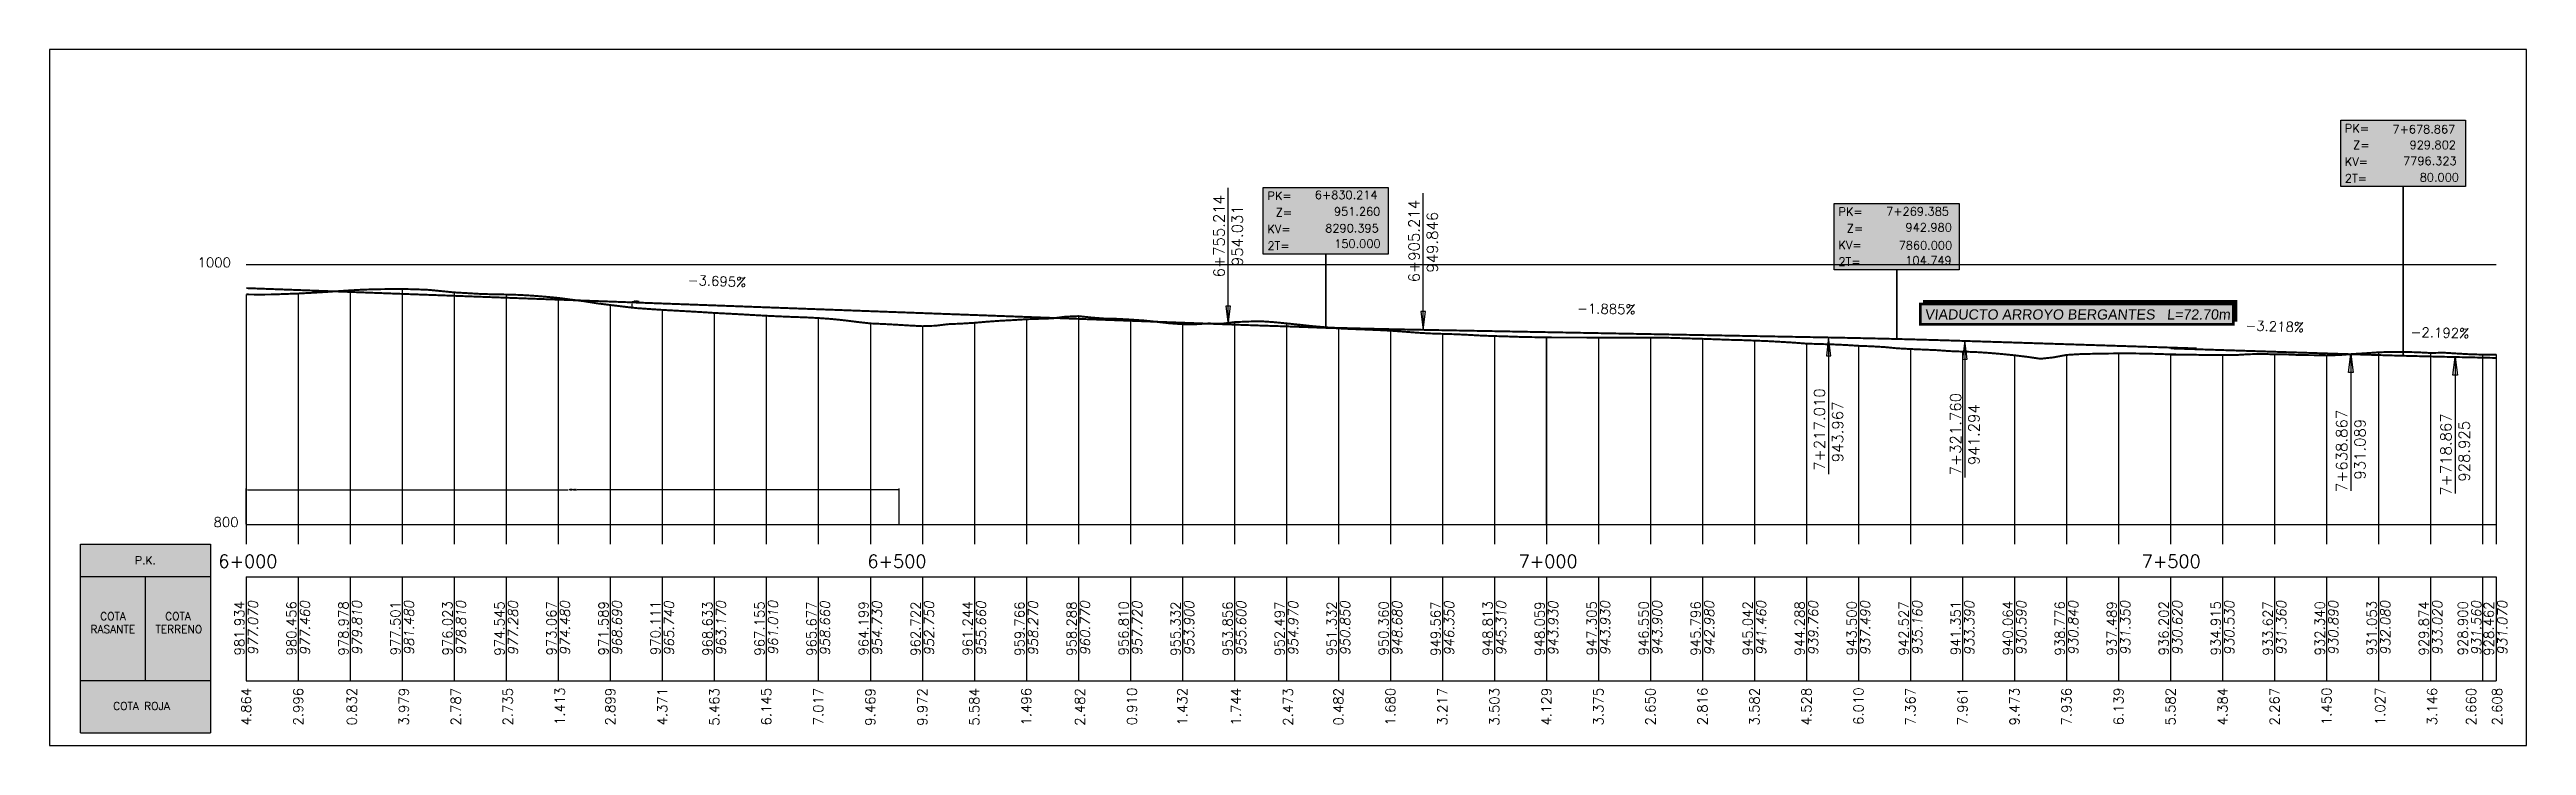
# Model space of a CAD drawing. Header units: metres. Extents: x 750563 to 756046, y 4495933 to 4497284.
# Drawn here: x 755665 to 756046, y 4496207.5 to 4496314.5 of the extents above; entities that cross this region are included whole.
import ezdxf
from ezdxf.enums import TextEntityAlignment as Align

# ---------------------------------------------------------------- set-up
doc = ezdxf.new("R2010")
doc.units = ezdxf.units.M
doc.layers.add('00_HOJAS', color=250, linetype='Continuous', plot=False)
for name, color, linetype in [('CARTELES', 160, 'Continuous'), ('L40', 5, 'Continuous'), ('L60', 252, 'Continuous'), ('M999L61', 36, 'Continuous'), ('M999L62', 160, 'Continuous'), ('R0', 7, 'Continuous'), ('R4', 7, 'Continuous'), ('S1060', 7, 'Continuous'), ('S558', 36, 'Continuous'), ('S559', 160, 'Continuous'), ('S561', 90, 'Continuous'), ('S562', 10, 'Continuous'), ('S563', 7, 'Continuous'), ('S901', 7, 'Continuous'), ('S904', 7, 'Continuous'), ('VISTO2', 3, 'Continuous')]:
    doc.layers.add(name, color=color, linetype=linetype)
doc.layers.add('SOMBREADOS', color=7, linetype='Continuous', true_color=0xf2ecd9)
doc.styles.add('ARIAL', font='arial.ttf', dxfattribs={"oblique": 5.0006})
doc.styles.get("Standard").update_dxf_attribs({"font": 'simplex.shx'})
doc.dimstyles.get("Standard").update_dxf_attribs({"dimtxt": 0.18, "dimasz": 0.18, "dimexe": 0.18, "dimexo": 0.0625, "dimgap": 0.09, "dimtad": 0, "dimtih": 1, "dimtoh": 1, "dimdec": 4, "dimzin": 0, "dimdsep": 46, "dimtxsty": 'Standard', "dimcen": 0.09, "dimadec": 0, "dimazin": 0, "dimtfac": 1, "dimtdec": 4, "dimtofl": 0, "dimtmove": 0, "dimatfit": 3, "dimfxl": 1, "dimtolj": 1, "dimtzin": 0, "dimarcsym": 0})

msp = doc.modelspace()

# ---------------------------------------------------------------- texts
at = {"color": 3, "insert": (755953.44276, 4496274.57474), "char_height": 1.5625, "width": 49.1705673, "attachment_point": 1, "style": 'ARIAL'}
msp.add_mtext('VIADUCTO ARROYO BERGANTES   L=72.70m', dxfattribs=at)
at = {"layer": 'R0', "color": 7}
for s, p in [('7+678.867', (756025.37847, 4496301.64309)), ('929.802', (756028.01249, 4496299.23041)), ('7796.323', (756027.01946, 4496296.77712)), ('80.000', (756029.57185, 4496294.2424)), ('6+830.214', (755859.62018, 4496291.54314)), ('8290.395', (755861.22086, 4496286.41312)), ('951.260', (755862.5631, 4496288.9946)), ('7+269.385', (755947.50486, 4496289.00334)), ('942.980', (755950.47391, 4496286.54124)), ('150.000', (755862.60094, 4496284.02953)), ('7860.000', (755949.42308, 4496283.78802)), ('104.749', (755950.44956, 4496281.45044))]:
    msp.add_text(s, height=1.28, dxfattribs=at).set_placement(p)
for s, height, rotation, p in [('6+755.214', 1.68, 90, (755845.72909, 4496279.48317)), ('954.031', 1.68, 90, (755848.52909, 4496281.21917)), ('6+905.214', 1.68, 90, (755875.72909, 4496278.73026)), ('949.846', 1.68, 90, (755878.52909, 4496280.21426)), ('-3.695%', 1.5, 357.8840225, (755763.12644, 4496278.3327)), ('-1.885%', 1.5, 358.9198536, (755899.93873, 4496273.97651)), ('-3.218%', 1.5, 358.1567864, (756002.74671, 4496271.35936)), ('-2.192%', 1.5, 358.7442776, (756028.16153, 4496270.33369)), ('7+217.010', 1.68, 90, (755938.08822, 4496249.75048)), ('7+321.760', 1.68, 90, (755959.03793, 4496249.03381)), ('943.967', 1.68, 90, (755940.88822, 4496251.03848)), ('941.294', 1.68, 90, (755961.83793, 4496250.61581)), ('7+638.867', 1.68, 90, (756018.42491, 4496246.45191)), ('931.089', 1.68, 90, (756021.22491, 4496248.37791)), ('7+718.867', 1.68, 90, (756034.45956, 4496245.90618)), ('928.925', 1.68, 90, (756037.25956, 4496248.06018))]:
    msp.add_text(s, height=height, rotation=rotation, dxfattribs=at).set_placement(p)
at = {"layer": 'R0', "color": 16}
for s, p in [('1000', (755687.75863, 4496281.03785)), ('800', (755690.21742, 4496241.09391))]:
    msp.add_text(s, height=1.5, dxfattribs=at).set_placement(p)
at = {"layer": 'R0', "color": 1}
for s, p in [('6+000', (755690.96284, 4496234.82802)), ('6+500', (755790.80034, 4496234.82802)), ('7+000', (755890.96284, 4496234.82802)), ('7+500', (755986.8001, 4496234.82802))]:
    msp.add_text(s, height=2, dxfattribs=at).set_placement(p)
at = {"layer": 'R4', "color": 3}
for s, p in [('PK=', (756018.05956, 4496301.76721)), ('PK=', (756018.05956, 4496301.76721)), ('Z=', (756019.33956, 4496299.20721)), ('Z=', (756019.33956, 4496299.20721)), ('2T=', (756018.05956, 4496294.08721)), ('2T=', (756018.05956, 4496294.08721)), ('KV=', (756018.05956, 4496296.64721)), ('KV=', (756018.05956, 4496296.64721)), ('PK=', (755852.32909, 4496291.39731)), ('PK=', (755852.32909, 4496291.39731)), ('KV=', (755852.32909, 4496286.27731)), ('KV=', (755852.32909, 4496286.27731)), ('Z=', (755853.60909, 4496288.83731)), ('Z=', (755853.60909, 4496288.83731)), ('PK=', (755940.16308, 4496288.94901)), ('PK=', (755940.16308, 4496288.94901)), ('Z=', (755941.44308, 4496286.38901)), ('Z=', (755941.44308, 4496286.38901)), ('2T=', (755852.32909, 4496283.71731)), ('2T=', (755852.32909, 4496283.71731)), ('KV=', (755940.16308, 4496283.82901)), ('KV=', (755940.16308, 4496283.82901)), ('2T=', (755940.16308, 4496281.26901)), ('2T=', (755940.16308, 4496281.26901))]:
    msp.add_text(s, height=1.28, dxfattribs=at).set_placement(p)
at = {"layer": 'S558', "oblique": 10}
for s, p in [('977.070', (755696.28456, 4496225.55702)), ('977.460', (755704.28456, 4496225.53702)), ('979.810', (755712.28456, 4496225.56902)), ('981.480', (755720.28456, 4496225.56902)), ('978.810', (755728.28456, 4496225.56902)), ('977.280', (755736.28456, 4496225.53702)), ('974.480', (755744.28456, 4496225.53702)), ('968.690', (755752.28456, 4496225.53702)), ('965.740', (755760.28456, 4496225.50102)), ('963.170', (755768.28456, 4496225.53702)), ('961.010', (755776.28456, 4496225.58902)), ('958.660', (755784.28456, 4496225.50102)), ('954.730', (755792.28456, 4496225.50102)), ('952.750', (755800.28456, 4496225.49702)), ('955.660', (755808.28456, 4496225.49702)), ('958.270', (755816.28456, 4496225.50102)), ('960.770', (755824.28456, 4496225.52502)), ('957.720', (755832.28456, 4496225.50102)), ('953.900', (755840.28456, 4496225.52102)), ('955.600', (755848.28456, 4496225.51702)), ('954.970', (755856.28456, 4496225.50102)), ('950.850', (755864.28456, 4496225.51702)), ('948.680', (755872.28456, 4496225.50502)), ('946.350', (755880.28456, 4496225.50102)), ('945.310', (755888.28456, 4496225.53302)), ('943.930', (755896.28456, 4496225.50502)), ('943.930', (755904.28456, 4496225.54102)), ('943.900', (755912.28456, 4496225.56102)), ('942.980', (755920.28456, 4496225.54102)), ('941.460', (755928.28456, 4496225.57302)), ('939.760', (755936.28456, 4496225.54102)), ('937.490', (755944.28456, 4496225.54102)), ('935.160', (755952.28456, 4496225.56902)), ('933.390', (755960.28456, 4496225.54102)), ('930.590', (755968.28456, 4496225.55702)), ('930.840', (755976.28456, 4496225.56102)), ('931.350', (755984.28456, 4496225.56902)), ('930.620', (755992.28456, 4496225.56102)), ('930.530', (756000.28456, 4496225.55702)), ('931.360', (756008.28456, 4496225.57302)), ('930.890', (756016.28456, 4496225.56102)), ('932.080', (756024.28456, 4496225.56102)), ('933.020', (756032.28456, 4496225.56102)), ('931.560', (756038.28456, 4496225.54902)), ('931.070', (756042.28456, 4496225.57302))]:
    msp.add_text(s, height=1.5, rotation=90, dxfattribs=at).set_placement(p, align=Align.MIDDLE)
at = {"layer": 'S559'}
for s, p in [('981.934', (755694.2025, 4496225.51702)), ('980.456', (755702.2025, 4496225.50102)), ('978.978', (755710.2025, 4496225.48502)), ('977.501', (755718.2025, 4496225.53302)), ('976.023', (755726.2025, 4496225.50502)), ('974.545', (755734.2025, 4496225.47702)), ('973.067', (755742.2025, 4496225.50502)), ('971.589', (755750.2025, 4496225.51302)), ('970.111', (755758.2025, 4496225.56902)), ('968.633', (755766.2025, 4496225.45302)), ('967.155', (755774.2025, 4496225.47702)), ('965.677', (755782.2025, 4496225.44902)), ('964.199', (755790.2025, 4496225.48502)), ('962.722', (755798.2025, 4496225.45302)), ('961.244', (755806.2025, 4496225.48502)), ('959.766', (755814.2025, 4496225.44902)), ('958.288', (755822.2025, 4496225.44902)), ('956.810', (755830.2025, 4496225.50102)), ('955.332', (755838.2025, 4496225.44502)), ('953.856', (755846.2025, 4496225.44502)), ('952.497', (755854.2025, 4496225.44902)), ('951.332', (755862.2025, 4496225.48102)), ('950.360', (755870.2025, 4496225.48902)), ('949.567', (755878.2025, 4496225.44902)), ('948.813', (755886.2025, 4496225.48502)), ('948.059', (755894.2025, 4496225.46902)), ('947.305', (755902.2025, 4496225.50502)), ('946.550', (755910.2025, 4496225.50102)), ('945.796', (755918.2025, 4496225.48502)), ('945.042', (755926.2025, 4496225.50502)), ('944.288', (755934.2025, 4496225.48902)), ('943.500', (755942.2025, 4496225.52502)), ('942.527', (755950.2025, 4496225.48502)), ('941.351', (755958.2025, 4496225.54902)), ('940.064', (755966.2025, 4496225.52902)), ('938.776', (755974.2025, 4496225.48902)), ('937.489', (755982.2025, 4496225.48902)), ('936.202', (755990.2025, 4496225.50902)), ('934.915', (755998.2025, 4496225.51702)), ('933.627', (756006.2025, 4496225.48902)), ('932.340', (756014.2025, 4496225.50902)), ('931.053', (756022.2025, 4496225.53702)), ('929.874', (756030.2025, 4496225.48902)), ('928.900', (756036.2025, 4496225.50902)), ('928.462', (756040.2025, 4496225.46902))]:
    msp.add_text(s, height=1.5, rotation=90, dxfattribs=at).set_placement(p, align=Align.MIDDLE)
at = {"layer": 'S561'}
for s, p in [('4.864', (755695.24612, 4496213.45302)), ('2.996', (755703.24612, 4496213.45302)), ('2.899', (755751.24612, 4496213.45302)), ('4.371', (755759.24612, 4496213.45302)), ('5.463', (755767.24612, 4496213.41702)), ('6.145', (755775.24612, 4496213.44902)), ('7.017', (755783.24612, 4496213.47302)), ('9.469', (755791.24612, 4496213.42102)), ('9.972', (755799.24612, 4496213.42102)), ('5.584', (755807.24612, 4496213.41302)), ('1.496', (755815.24612, 4496213.45302)), ('1.432', (755839.24612, 4496213.45302)), ('0.482', (755863.24612, 4496213.44102)), ('1.680', (755871.24612, 4496213.47302)), ('3.217', (755879.24612, 4496213.45302)), ('3.503', (755887.24612, 4496213.43702)), ('4.129', (755895.24612, 4496213.45302)), ('3.375', (755903.24612, 4496213.45302)), ('2.650', (755911.24612, 4496213.47302)), ('2.816', (755919.24612, 4496213.48902)), ('3.582', (755927.24612, 4496213.45302)), ('4.528', (755935.24612, 4496213.45302)), ('6.010', (755943.24612, 4496213.52902)), ('7.367', (755951.24612, 4496213.45702)), ('7.961', (755959.24612, 4496213.48902)), ('9.473', (755967.24612, 4496213.45702)), ('7.936', (755975.24612, 4496213.45702)), ('6.139', (755983.24612, 4496213.48902)), ('5.582', (755991.24612, 4496213.44902)), ('4.384', (755999.24612, 4496213.45702)), ('2.267', (756007.24612, 4496213.45702)), ('1.450', (756015.24612, 4496213.50502))]:
    msp.add_text(s, height=1.5, rotation=90, dxfattribs=at).set_placement(p, align=Align.MIDDLE)
at = {"layer": 'S562'}
for s, p in [('0.832', (755711.48612, 4496213.46902)), ('3.979', (755719.48612, 4496213.44902)), ('2.787', (755727.48612, 4496213.44902)), ('2.735', (755735.48612, 4496213.44502)), ('1.413', (755743.48612, 4496213.51302)), ('2.482', (755823.48612, 4496213.41702)), ('0.910', (755831.48612, 4496213.48902)), ('1.744', (755847.48612, 4496213.44902)), ('2.473', (755855.48612, 4496213.41702)), ('1.027', (756023.48612, 4496213.50502)), ('3.146', (756031.48612, 4496213.48502)), ('2.660', (756037.48612, 4496213.45302)), ('2.608', (756041.48612, 4496213.45302))]:
    msp.add_text(s, height=1.5, rotation=90, dxfattribs=at).set_placement(p, align=Align.MIDDLE)

# ---------------------------------------------------------------- blocks, each defined once
blk = doc.blocks.new('GUITARRA')
at = {"layer": 'S563', "true_color": 0xf2ecd9}
blk.add_hatch(color=254, dxfattribs=at).paths.add_polyline_path([(0, 29), (-20, 29), (-20, 0), (0, 0)])
at = {"layer": 'S904', "color": 250, "flags": 128}
blk.add_lwpolyline([(-20, 8), (-20, 24)], dxfattribs=at)
at = {"layer": 'VISTO2'}
for points in [[(-20, 0), (-20, 29), (0, 29), (0, 0)], [(-20, 0), (0, 0)]]:
    blk.add_lwpolyline(points, dxfattribs=at)
for points in [[(0, 24, 0), (-20, 24, 0)], [(-10, 8, 0), (-10, 24, 0)], [(0, 8, 0), (-20, 8, 0)]]:
    blk.add_polyline3d(points, dxfattribs=at)
for s, p in [('RASANTE', (-18.45, 15.32)), ('COTA', (-16.97, 17.32)), ('TERRENO', (-8.44, 15.32)), ('COTA', (-6.97, 17.32)), ('COTA ROJA', (-14.95, 3.5))]:
    blk.add_text(s, height=1.2, dxfattribs=at).set_placement(p)
at = {"layer": 'VISTO2', "insert": (-10, 26.5), "char_height": 1.2, "width": 20, "attachment_point": 5}
blk.add_mtext('P.K.', dxfattribs=at)
blk = doc.blocks.new('*D60')
at = {"color": 0, "lineweight": -2, "transparency": 16777216}
for p, q in [((755695.25, 4496241.52), (755695.25, 4496247.01)), ((755695.43, 4496246.83), (755744.78, 4496246.83)), ((755795.52, 4496246.83), (755746.16, 4496246.83)), ((755795.7, 4496241.52), (755795.7, 4496247.01))]:
    blk.add_line(p, q, dxfattribs=at)
at = {"color": 0, "transparency": 16777216}
for points in [[(755695.43, 4496246.86), (755695.43, 4496246.8), (755695.25, 4496246.83)], [(755795.52, 4496246.86), (755795.52, 4496246.8), (755795.7, 4496246.83)]]:
    blk.add_solid(points, dxfattribs=at)
at = {"layer": 'Defpoints', "color": 0, "transparency": 16777216}
for p in [(755795.7, 4496246.83), (755695.25, 4496241.45), (755795.7, 4496241.45)]:
    blk.add_point(p, dxfattribs=at)
at = {"color": 0, "transparency": 16777216, "insert": (755745.47, 4496246.83), "char_height": 0.18, "attachment_point": 5}
blk.add_mtext('\\A1;100.4508', dxfattribs=at)
blk = doc.blocks.new('*D61')
at = {"color": 0, "lineweight": -2, "transparency": 16777216}
for p, q in [((755755.19, 4496275.62), (755754.44, 4496275.62)), ((755755.18, 4496274.77), (755754.44, 4496274.77)), ((755754.62, 4496275.62), (755754.62, 4496275.8)), ((755754.62, 4496275.8), (755754.8, 4496275.8)), ((755754.62, 4496274.95), (755754.62, 4496275.44))]:
    blk.add_line(p, q, dxfattribs=at)
at = {"color": 0, "transparency": 16777216}
for points in [[(755754.59, 4496275.44), (755754.65, 4496275.44), (755754.62, 4496275.62)], [(755754.59, 4496274.95), (755754.65, 4496274.95), (755754.62, 4496274.77)]]:
    blk.add_solid(points, dxfattribs=at)
at = {"layer": 'Defpoints', "color": 0, "transparency": 16777216}
for p in [(755754.62, 4496275.62), (755755.25, 4496274.77), (755755.26, 4496275.62)]:
    blk.add_point(p, dxfattribs=at)
at = {"color": 0, "transparency": 16777216, "insert": (755755.3, 4496275.8), "char_height": 0.18, "attachment_point": 5}
blk.add_mtext('\\A1;0.8541', dxfattribs=at)

# ---------------------------------------------------------------- dimensions: what is measured, and where the dimension line sits
dim = msp.add_linear_dim(base=(755754.61826, 4496275.62251), p1=(755755.24612, 4496274.76845), p2=(755755.25725, 4496275.62251), angle=90, dimstyle='Standard')
dim.commit()
dim.dimension.update_dxf_attribs({"geometry": '*D61', "text_midpoint": (755755.2954, 4496275.80251)})
dim = msp.add_linear_dim(base=(755795.6969, 4496246.82831), p1=(755695.24612, 4496241.45302), p2=(755795.6969, 4496241.45302), dimstyle='Standard')
dim.commit()
dim.dimension.update_dxf_attribs({"geometry": '*D60', "text_midpoint": (755745.47151, 4496246.82831)})

# ---------------------------------------------------------------- hatches: boundary and pattern name
at = {"layer": 'CARTELES'}
msp.add_hatch(color=255, dxfattribs=at).paths.add_polyline_path([(755952.75846, 4496275.40666), (756000.90991, 4496275.40666), (756000.90991, 4496272.28165), (755952.75846, 4496272.28165)])
at = {"layer": 'SOMBREADOS'}
for points in [[(756027.01956, 4496267.41347), (756027.01956, 4496293.44721), (756018.82756, 4496293.44721), (756017.41956, 4496293.44721), (756017.41956, 4496303.68721), (756036.61956, 4496303.68721), (756036.61956, 4496293.44721), (756027.01956, 4496293.44721)], [(755861.28909, 4496271.70497), (755861.28909, 4496283.07731), (755853.09709, 4496283.07731), (755851.68909, 4496283.07731), (755851.68909, 4496293.31731), (755870.88909, 4496293.31731), (755870.88909, 4496283.07731), (755861.28909, 4496283.07731)], [(755949.12308, 4496270.04872), (755949.12308, 4496280.62901), (755940.93108, 4496280.62901), (755939.52308, 4496280.62901), (755939.52308, 4496290.86901), (755958.72308, 4496290.86901), (755958.72308, 4496280.62901), (755949.12308, 4496280.62901)]]:
    msp.add_hatch(color=256, dxfattribs=at).paths.add_polyline_path(points)

# ---------------------------------------------------------------- linework, layer by layer
at = {"layer": '00_HOJAS'}
msp.add_lwpolyline([(756045.99128, 4496314.54099), (755664.9913, 4496314.54099), (755664.9913, 4496207.48814), (756045.99128, 4496207.48814)], close=True, dxfattribs=at)
at = {"layer": 'CARTELES', "color": 3, "const_width": 0.41667}
msp.add_lwpolyline([(755953.17513, 4496275.82332), (756001.32658, 4496275.82332), (756001.32658, 4496272.69832)], dxfattribs=at)
msp.add_lwpolyline([(755952.75846, 4496275.40666), (756000.90991, 4496275.40666), (756000.90991, 4496272.28165), (755952.75846, 4496272.28165)], close=True, dxfattribs=at)
at = {"layer": 'L40'}
for points in [[(755846.28909, 4496272.25917), (755846.28909, 4496272.25917), (755861.28909, 4496271.70497), (755876.28909, 4496271.42226)], [(755938.64822, 4496270.24648), (755938.64822, 4496270.24648), (755949.12308, 4496270.04872), (755959.59793, 4496269.71181)], [(756019.01956, 4496267.67079), (756019.01956, 4496267.67079), (756027.01956, 4496267.41347), (756035.01956, 4496267.23818)]]:
    msp.add_lwpolyline(points, dxfattribs=at)
at = {"layer": 'L60'}
for p, q in [((755695.24612, 4496281.45302), (755995.24612, 4496281.45302)), ((755991.24612, 4496281.45302), (756041.35013, 4496281.45302)), ((755695.24612, 4496276.86611), (755695.24612, 4496241.45302)), ((755703.24612, 4496277.01112), (755703.24612, 4496241.45302)), ((755711.24612, 4496277.49892), (755711.24612, 4496241.45302)), ((755719.24612, 4496277.70644), (755719.24612, 4496241.45302)), ((755727.24612, 4496277.18105), (755727.24612, 4496241.45302)), ((755735.24612, 4496276.85732), (755735.24612, 4496241.45302)), ((755743.24612, 4496276.3329), (755743.24612, 4496241.45302)), ((755751.24612, 4496275.24355), (755751.24612, 4496241.45302)), ((755759.24612, 4496274.48915), (755759.24612, 4496241.45302)), ((755767.24612, 4496274.02187), (755767.24612, 4496241.45302)), ((755775.24612, 4496273.58778), (755775.24612, 4496241.45302)), ((755783.24612, 4496273.23769), (755783.24612, 4496241.45302)), ((755791.24612, 4496272.40907), (755791.24612, 4496241.45302)), ((755807.24612, 4496272.50234), (755807.24612, 4496241.45302)), ((755815.24612, 4496273.04921), (755815.24612, 4496241.45302)), ((755823.24612, 4496273.5331), (755823.24612, 4496241.45302)), ((755831.24612, 4496273.00331), (755831.24612, 4496241.45302)), ((755839.24612, 4496272.28652), (755839.24612, 4496241.45302)), ((755847.24612, 4496272.60732), (755847.24612, 4496241.45302)), ((755855.24612, 4496272.41444), (755855.24612, 4496241.45302)), ((755799.24612, 4496271.98573), (755799.24612, 4496241.45302)), ((755863.24612, 4496271.64345), (755863.24612, 4496241.45302)), ((755871.24612, 4496271.29237), (755871.24612, 4496241.45302)), ((755879.24612, 4496270.80556), (755879.24612, 4496241.45302)), ((755887.24612, 4496270.46425), (755887.24612, 4496241.45302)), ((755895.24612, 4496241.45302), (755895.24612, 4496270.25185)), ((755895.24612, 4496270.25185), (755895.24612, 4496241.45302)), ((755903.24612, 4496270.23818), (755903.24612, 4496241.45302)), ((755911.24612, 4496270.23573), (755911.24612, 4496241.45302)), ((755919.24612, 4496270.04335), (755919.24612, 4496241.45302)), ((755927.24612, 4496269.76943), (755927.24612, 4496241.45302)), ((755935.24612, 4496269.30116), (755935.24612, 4496241.45302)), ((755943.24612, 4496268.9662), (755943.24612, 4496241.45302)), ((755951.24612, 4496268.46962), (755951.24612, 4496241.45302)), ((755959.24612, 4496268.07362), (755959.24612, 4496241.45302)), ((755967.24612, 4496267.50527), (755967.24612, 4496241.45302)), ((755975.24612, 4496267.56191), (755975.24612, 4496241.45302)), ((755983.24612, 4496267.7953), (755983.24612, 4496241.45302)), ((755991.24612, 4496267.64638), (755991.24612, 4496241.45302)), ((755991.24612, 4496267.58925), (755991.24612, 4496241.45302)), ((755999.24612, 4496267.54042), (755999.24612, 4496241.45302)), ((756007.24612, 4496267.64882), (756007.24612, 4496241.45302)), ((756015.24612, 4496267.47597), (756015.24612, 4496241.45302)), ((756023.24612, 4496267.96278), (756023.24612, 4496241.45302)), ((756031.24612, 4496267.86122), (756031.24612, 4496241.45302)), ((756039.24612, 4496267.60732), (756039.24612, 4496241.45302)), ((756041.35013, 4496267.61757), (756041.35013, 4496241.45302)), ((755695.24612, 4496242.45302), (755695.24612, 4496238.45302)), ((755703.24612, 4496242.45302), (755703.24612, 4496238.45302)), ((755711.24612, 4496242.45302), (755711.24612, 4496238.45302)), ((755719.24612, 4496242.45302), (755719.24612, 4496238.45302)), ((755727.24612, 4496242.45302), (755727.24612, 4496238.45302)), ((755735.24612, 4496242.45302), (755735.24612, 4496238.45302)), ((755743.24612, 4496242.45302), (755743.24612, 4496238.45302)), ((755751.24612, 4496242.45302), (755751.24612, 4496238.45302)), ((755759.24612, 4496242.45302), (755759.24612, 4496238.45302)), ((755767.24612, 4496242.45302), (755767.24612, 4496238.45302)), ((755775.24612, 4496242.45302), (755775.24612, 4496238.45302)), ((755783.24612, 4496242.45302), (755783.24612, 4496238.45302)), ((755791.24612, 4496242.45302), (755791.24612, 4496238.45302)), ((755799.24612, 4496242.45302), (755799.24612, 4496238.45302)), ((755807.24612, 4496242.45302), (755807.24612, 4496238.45302)), ((755815.24612, 4496242.45302), (755815.24612, 4496238.45302)), ((755823.24612, 4496242.45302), (755823.24612, 4496238.45302)), ((755831.24612, 4496242.45302), (755831.24612, 4496238.45302)), ((755839.24612, 4496242.45302), (755839.24612, 4496238.45302)), ((755847.24612, 4496242.45302), (755847.24612, 4496238.45302)), ((755855.24612, 4496242.45302), (755855.24612, 4496238.45302)), ((755863.24612, 4496242.45302), (755863.24612, 4496238.45302)), ((755871.24612, 4496242.45302), (755871.24612, 4496238.45302)), ((755879.24612, 4496242.45302), (755879.24612, 4496238.45302)), ((755887.24612, 4496242.45302), (755887.24612, 4496238.45302)), ((755895.24612, 4496242.45302), (755895.24612, 4496238.45302)), ((755903.24612, 4496242.45302), (755903.24612, 4496238.45302)), ((755911.24612, 4496242.45302), (755911.24612, 4496238.45302)), ((755919.24612, 4496242.45302), (755919.24612, 4496238.45302)), ((755927.24612, 4496242.45302), (755927.24612, 4496238.45302)), ((755935.24612, 4496242.45302), (755935.24612, 4496238.45302)), ((755943.24612, 4496242.45302), (755943.24612, 4496238.45302)), ((755951.24612, 4496242.45302), (755951.24612, 4496238.45302)), ((755959.24612, 4496242.45302), (755959.24612, 4496238.45302)), ((755967.24612, 4496242.45302), (755967.24612, 4496238.45302)), ((755975.24612, 4496242.45302), (755975.24612, 4496238.45302)), ((755983.24612, 4496242.45302), (755983.24612, 4496238.45302)), ((755991.24612, 4496242.45302), (755991.24612, 4496238.45302)), ((755991.24612, 4496242.45302), (755991.24612, 4496238.45302)), ((755999.24612, 4496242.45302), (755999.24612, 4496238.45302)), ((756007.24612, 4496242.45302), (756007.24612, 4496238.45302)), ((756015.24612, 4496242.45302), (756015.24612, 4496238.45302)), ((756023.24612, 4496242.45302), (756023.24612, 4496238.45302)), ((756031.24612, 4496242.45302), (756031.24612, 4496238.45302)), ((756039.24612, 4496242.45302), (756039.24612, 4496238.45302)), ((756041.35013, 4496242.45302), (756041.35013, 4496238.45302)), ((755695.24612, 4496241.45302), (755995.24612, 4496241.45302)), ((755991.24612, 4496241.45302), (756041.35013, 4496241.45302)), ((755695.24612, 4496233.45302), (755995.24612, 4496233.45302)), ((755695.24612, 4496233.45302), (755695.24612, 4496217.45302)), ((755703.24612, 4496233.45302), (755703.24612, 4496217.45302)), ((755711.24612, 4496233.45302), (755711.24612, 4496217.45302)), ((755719.24612, 4496233.45302), (755719.24612, 4496217.45302)), ((755727.24612, 4496233.45302), (755727.24612, 4496217.45302)), ((755735.24612, 4496233.45302), (755735.24612, 4496217.45302)), ((755743.24612, 4496233.45302), (755743.24612, 4496217.45302)), ((755751.24612, 4496233.45302), (755751.24612, 4496217.45302)), ((755759.24612, 4496233.45302), (755759.24612, 4496217.45302)), ((755767.24612, 4496233.45302), (755767.24612, 4496217.45302)), ((755775.24612, 4496233.45302), (755775.24612, 4496217.45302)), ((755783.24612, 4496233.45302), (755783.24612, 4496217.45302)), ((755791.24612, 4496233.45302), (755791.24612, 4496217.45302)), ((755799.24612, 4496233.45302), (755799.24612, 4496217.45302)), ((755807.24612, 4496233.45302), (755807.24612, 4496217.45302)), ((755815.24612, 4496233.45302), (755815.24612, 4496217.45302)), ((755823.24612, 4496233.45302), (755823.24612, 4496217.45302)), ((755831.24612, 4496233.45302), (755831.24612, 4496217.45302)), ((755839.24612, 4496233.45302), (755839.24612, 4496217.45302)), ((755847.24612, 4496233.45302), (755847.24612, 4496217.45302)), ((755855.24612, 4496233.45302), (755855.24612, 4496217.45302)), ((755863.24612, 4496233.45302), (755863.24612, 4496217.45302)), ((755871.24612, 4496233.45302), (755871.24612, 4496217.45302)), ((755879.24612, 4496233.45302), (755879.24612, 4496217.45302)), ((755887.24612, 4496233.45302), (755887.24612, 4496217.45302)), ((755895.24612, 4496233.45302), (755895.24612, 4496217.45302)), ((755903.24612, 4496233.45302), (755903.24612, 4496217.45302)), ((755911.24612, 4496233.45302), (755911.24612, 4496217.45302)), ((755919.24612, 4496233.45302), (755919.24612, 4496217.45302)), ((755927.24612, 4496233.45302), (755927.24612, 4496217.45302)), ((755935.24612, 4496233.45302), (755935.24612, 4496217.45302)), ((755943.24612, 4496233.45302), (755943.24612, 4496217.45302)), ((755951.24612, 4496233.45302), (755951.24612, 4496217.45302)), ((755959.24612, 4496233.45302), (755959.24612, 4496217.45302)), ((755967.24612, 4496233.45302), (755967.24612, 4496217.45302)), ((755975.24612, 4496233.45302), (755975.24612, 4496217.45302)), ((755983.24612, 4496233.45302), (755983.24612, 4496217.45302)), ((755991.24612, 4496233.45302), (756041.35013, 4496233.45302)), ((755991.24612, 4496233.45302), (755991.24612, 4496217.45302)), ((755991.24612, 4496233.45302), (755991.24612, 4496217.45302)), ((755999.24612, 4496233.45302), (755999.24612, 4496217.45302)), ((756007.24612, 4496233.45302), (756007.24612, 4496217.45302)), ((756015.24612, 4496233.45302), (756015.24612, 4496217.45302)), ((756023.24612, 4496233.45302), (756023.24612, 4496217.45302)), ((756031.24612, 4496233.45302), (756031.24612, 4496217.45302)), ((756039.24612, 4496233.45302), (756039.24612, 4496217.45302)), ((756041.35013, 4496233.45302), (756041.35013, 4496217.45302)), ((755695.24612, 4496217.45302), (755995.24612, 4496217.45302)), ((755991.24612, 4496217.45302), (756041.35013, 4496217.45302))]:
    msp.add_line(p, q, dxfattribs=at)
at = {"layer": 'M999L61', "const_width": 0.3, "flags": 128}
for points in [[(755695.24612, 4496276.86611), (755697.24612, 4496276.84755), (755699.24612, 4496276.86415), (755701.24612, 4496276.93739), (755703.24612, 4496277.01112), (755705.24612, 4496277.10976), (755707.24612, 4496277.22694), (755709.24612, 4496277.36318), (755711.24612, 4496277.49892), (755713.24612, 4496277.60683), (755715.24612, 4496277.6664), (755717.24612, 4496277.69179), (755719.24612, 4496277.70644), (755721.24612, 4496277.65614), (755723.24612, 4496277.57704), (755725.24612, 4496277.38319), (755727.24612, 4496277.18105), (755729.24612, 4496277.06679), (755731.24612, 4496276.94862), (755733.24612, 4496276.88661), (755735.24612, 4496276.85732), (755737.24612, 4496276.79677), (755739.24612, 4496276.67958), (755741.24612, 4496276.51796), (755743.24612, 4496276.3329), (755745.24612, 4496276.06728), (755747.24612, 4496275.81777), (755749.24612, 4496275.49013), (755751.24612, 4496275.24355), (755753.24612, 4496274.99745), (755755.24612, 4496274.76845), (755757.24612, 4496274.62294), (755759.24612, 4496274.48915), (755761.24612, 4496274.37929), (755763.24612, 4496274.26747), (755765.24612, 4496274.15321), (755767.24612, 4496274.02187), (755769.24612, 4496273.91982), (755771.24612, 4496273.81484), (755773.24612, 4496273.69911), (755775.24612, 4496273.58778), (755777.24612, 4496273.49452), (755779.24612, 4496273.40859), (755781.24612, 4496273.34023), (755783.24612, 4496273.23769), (755785.24612, 4496273.09413), (755787.24612, 4496272.88905), (755789.24612, 4496272.63466), (755791.24612, 4496272.40907), (755793.24612, 4496272.32118), (755795.24612, 4496272.2123), (755797.24612, 4496272.08876), (755799.24612, 4496271.98573), (755801.24612, 4496272.05116), (755803.24612, 4496272.29579), (755805.24612, 4496272.3788), (755807.24612, 4496272.50234), (755809.24612, 4496272.67812), (755811.24612, 4496272.82021), (755813.24612, 4496272.92226), (755815.24612, 4496273.04921), (755817.24612, 4496273.11562), (755819.24612, 4496273.18202), (755821.24612, 4496273.44765), (755823.24612, 4496273.5331), (755825.24612, 4496273.31777), (755827.24612, 4496273.16152), (755829.24612, 4496273.11708), (755831.24612, 4496273.00331), (755833.24612, 4496272.87001), (755835.24612, 4496272.66103), (755837.24612, 4496272.42958), (755839.24612, 4496272.28652), (755841.24612, 4496272.2748), (755843.24612, 4496272.41005), (755845.24612, 4496272.3578), (755847.24612, 4496272.60732), (755849.24612, 4496272.69569), (755851.24612, 4496272.7455), (755853.24612, 4496272.61122), (755855.24612, 4496272.41444), (755857.24612, 4496272.20888), (755859.24612, 4496271.99306), (755861.24612, 4496271.82118), (755863.24612, 4496271.64345), (755865.24612, 4496271.54677), (755867.24612, 4496271.47304), (755869.24612, 4496271.39052), (755871.24612, 4496271.29237), (755873.24612, 4496271.14882), (755875.24612, 4496270.99111), (755877.24612, 4496270.87001), (755879.24612, 4496270.80556), (755881.24612, 4496270.74452), (755883.24612, 4496270.6498), (755885.24612, 4496270.53505), (755887.24612, 4496270.46425), (755889.24612, 4496270.40468), (755891.24612, 4496270.33486), (755893.24612, 4496270.2953), (755895.24612, 4496270.25185), (755897.24612, 4496270.24208), (755899.24612, 4496270.24208), (755901.24612, 4496270.24062), (755903.24612, 4496270.23818), (755905.24612, 4496270.23622), (755907.24612, 4496270.23671), (755909.24612, 4496270.23818), (755911.24612, 4496270.23573), (755913.24612, 4496270.2206), (755915.24612, 4496270.16396), (755917.24612, 4496270.09755), (755919.24612, 4496270.04335), (755921.24612, 4496269.96816), (755923.24612, 4496269.89198), (755925.24612, 4496269.84316), (755927.24612, 4496269.76943), (755929.24612, 4496269.68837), (755931.24612, 4496269.57753), (755933.24612, 4496269.45888), (755935.24612, 4496269.30116), (755937.24612, 4496269.24111), (755939.24612, 4496269.18349), (755941.24612, 4496269.09218), (755943.24612, 4496268.9662), (755945.24612, 4496268.8871), (755947.24612, 4496268.77431), (755949.24612, 4496268.57558), (755951.24612, 4496268.46962), (755953.24612, 4496268.38417), (755955.24612, 4496268.29872), (755957.24612, 4496268.15175), (755959.24612, 4496268.07362), (755961.24612, 4496268.00771), (755963.24612, 4496267.87782), (755965.24612, 4496267.70839), (755967.24612, 4496267.50527), (755969.24612, 4496267.26161), (755971.24612, 4496266.96913), (755973.24612, 4496267.18691), (755975.24612, 4496267.56191), (755977.24612, 4496267.683), (755979.24612, 4496267.73671), (755981.24612, 4496267.77431), (755983.24612, 4496267.7953), (755985.24612, 4496267.79726), (755987.24612, 4496267.76698), (755989.24612, 4496267.71718), (755991.24612, 4496267.64638), (755993.24612, 4496267.61366), (755995.24612, 4496267.58925)], [(755991.24612, 4496267.58925), (755993.24612, 4496267.57655), (755995.24612, 4496267.57997), (755997.24612, 4496267.54433), (755999.24612, 4496267.54042), (756001.24612, 4496267.54677), (756003.24612, 4496267.66786), (756005.24612, 4496267.72402), (756007.24612, 4496267.64882), (756009.24612, 4496267.63222), (756011.24612, 4496267.53993), (756013.24612, 4496267.5248), (756015.24612, 4496267.47597), (756017.24612, 4496267.54579), (756019.24612, 4496267.70107), (756021.24612, 4496267.82558), (756023.24612, 4496267.96278), (756025.24612, 4496268.03505), (756027.24612, 4496268.0204), (756029.24612, 4496267.96962), (756031.24612, 4496267.86122), (756033.24612, 4496267.91054), (756035.24612, 4496267.78212), (756037.24612, 4496267.66737), (756039.24612, 4496267.60732), (756041.24612, 4496267.61611), (756041.35013, 4496267.61757)]]:
    msp.add_lwpolyline(points, dxfattribs=at)
at = {"layer": 'M999L62', "const_width": 0.3, "flags": 128}
for points in [[(755695.24612, 4496277.83974), (755846.28909, 4496272.25917), (755847.25662, 4496272.22353), (755848.2244, 4496272.18886), (755849.19217, 4496272.15468), (755850.15994, 4496272.1205), (755851.12772, 4496272.0873), (755852.09549, 4496272.05507), (755853.06326, 4496272.02284), (755854.03104, 4496271.99111), (755854.99857, 4496271.96034), (755855.96634, 4496271.93007), (755856.93411, 4496271.90028), (755857.90189, 4496271.87099), (755858.86966, 4496271.84218), (755859.83743, 4496271.81386), (755860.80521, 4496271.78652), (755861.77298, 4496271.75966), (755862.74051, 4496271.7328), (755863.70828, 4496271.70693), (755864.67606, 4496271.68202), (755865.64383, 4496271.65712), (755866.6116, 4496271.63271), (755867.57938, 4496271.60927), (755868.54715, 4496271.58632), (755869.51492, 4496271.56386), (755870.48245, 4496271.54189), (755871.45023, 4496271.5204), (755872.418, 4496271.49989), (755873.38577, 4496271.47939), (755874.35355, 4496271.45986), (755875.32132, 4496271.44081), (755876.28909, 4496271.42226), (755938.64822, 4496270.24648), (755939.64578, 4496270.22743), (755940.64334, 4496270.20741), (755941.6409, 4496270.18739), (755942.6387, 4496270.16591), (755943.63626, 4496270.14443), (755944.63382, 4496270.12196), (755945.63138, 4496270.0995), (755946.62918, 4496270.07558), (755947.62674, 4496270.05165), (755948.6243, 4496270.02675), (755949.62186, 4496270.00136), (755950.61942, 4496269.97499), (755951.61722, 4496269.94862), (755952.61478, 4496269.92128), (755953.61233, 4496269.89296), (755954.60989, 4496269.86464), (755955.6077, 4496269.83534), (755956.60525, 4496269.80507), (755957.60281, 4496269.7748), (755958.60037, 4496269.74355), (755959.59793, 4496269.71181), (755995.24612, 4496268.56484)], [(755991.24612, 4496268.56484), (756019.01956, 4496267.67079), (756019.96097, 4496267.64101), (756020.90189, 4496267.61122), (756021.84329, 4496267.58241), (756022.78421, 4496267.55409), (756023.72562, 4496267.52675), (756024.66653, 4496267.49941), (756025.60794, 4496267.47255), (756026.54886, 4496267.44667), (756027.49026, 4496267.42128), (756028.43118, 4496267.39638), (756029.37259, 4496267.37196), (756030.31351, 4496267.34853), (756031.25491, 4496267.32509), (756032.19632, 4496267.30263), (756033.13724, 4496267.28066), (756034.07864, 4496267.25917), (756035.01956, 4496267.23818), (756041.35013, 4496267.0995)]]:
    msp.add_lwpolyline(points, dxfattribs=at)
at = {"layer": 'S1060', "flags": 128}
for points in [[(755846.28909, 4496272.25917), (755846.28909, 4496293.25917)], [(755876.28909, 4496271.42226), (755876.28909, 4496292.42226)], [(755846.28909, 4496272.25917), (755846.63909, 4496275.05917), (755845.93909, 4496275.05917), (755846.28909, 4496272.25917)], [(755876.28909, 4496271.42226), (755876.63909, 4496274.22226), (755875.93909, 4496274.22226), (755876.28909, 4496271.42226)], [(755938.64822, 4496270.24648), (755938.29822, 4496267.44648), (755938.99822, 4496267.44648), (755938.64822, 4496270.24648)], [(755938.64822, 4496270.24648), (755938.64822, 4496249.24648)], [(755959.59793, 4496269.71181), (755959.24793, 4496266.91181), (755959.94793, 4496266.91181), (755959.59793, 4496269.71181)], [(755959.59793, 4496269.71181), (755959.59793, 4496248.71181)], [(756018.98491, 4496267.67191), (756019.33491, 4496264.87191), (756018.63491, 4496264.87191), (756018.98491, 4496267.67191)], [(756018.98491, 4496267.67191), (756018.98491, 4496246.67191)], [(756035.01956, 4496267.23818), (756035.36956, 4496264.43818), (756034.66956, 4496264.43818), (756035.01956, 4496267.23818)], [(756035.01956, 4496267.23818), (756035.01956, 4496246.23818)]]:
    msp.add_lwpolyline(points, dxfattribs=at)
at = {"layer": 'S901', "color": 3, "const_width": 0.064, "flags": 128}
for points in [[(756027.01956, 4496267.41347), (756027.01956, 4496293.44721), (756018.82756, 4496293.44721), (756017.41956, 4496293.44721), (756017.41956, 4496303.68721), (756036.61956, 4496303.68721), (756036.61956, 4496293.44721), (756027.01956, 4496293.44721), (756027.01956, 4496267.41347)], [(755861.28909, 4496271.70497), (755861.28909, 4496283.07731), (755853.09709, 4496283.07731), (755851.68909, 4496283.07731), (755851.68909, 4496293.31731), (755870.88909, 4496293.31731), (755870.88909, 4496283.07731), (755861.28909, 4496283.07731), (755861.28909, 4496271.70497)], [(755949.12308, 4496270.04872), (755949.12308, 4496280.62901), (755940.93108, 4496280.62901), (755939.52308, 4496280.62901), (755939.52308, 4496290.86901), (755958.72308, 4496290.86901), (755958.72308, 4496280.62901), (755949.12308, 4496280.62901), (755949.12308, 4496270.04872)]]:
    msp.add_lwpolyline(points, dxfattribs=at)
at = {"layer": 'S901', "color": 7, "flags": 128}
for points in [[(756027.01956, 4496267.41347), (756027.01956, 4496293.44721), (756018.82756, 4496293.44721), (756017.41956, 4496293.44721), (756017.41956, 4496303.68721), (756036.61956, 4496303.68721), (756036.61956, 4496293.44721), (756027.01956, 4496293.44721), (756027.01956, 4496267.41347)], [(756027.01956, 4496267.41347), (756027.01956, 4496293.44721), (756018.82756, 4496293.44721), (756017.41956, 4496293.44721), (756017.41956, 4496303.68721), (756036.61956, 4496303.68721), (756036.61956, 4496293.44721), (756027.01956, 4496293.44721), (756027.01956, 4496267.41347)], [(755861.28909, 4496271.70497), (755861.28909, 4496283.07731), (755853.09709, 4496283.07731), (755851.68909, 4496283.07731), (755851.68909, 4496293.31731), (755870.88909, 4496293.31731), (755870.88909, 4496283.07731), (755861.28909, 4496283.07731), (755861.28909, 4496271.70497)], [(755861.28909, 4496271.70497), (755861.28909, 4496283.07731), (755853.09709, 4496283.07731), (755851.68909, 4496283.07731), (755851.68909, 4496293.31731), (755870.88909, 4496293.31731), (755870.88909, 4496283.07731), (755861.28909, 4496283.07731), (755861.28909, 4496271.70497)], [(755949.12308, 4496270.04872), (755949.12308, 4496280.62901), (755940.93108, 4496280.62901), (755939.52308, 4496280.62901), (755939.52308, 4496290.86901), (755958.72308, 4496290.86901), (755958.72308, 4496280.62901), (755949.12308, 4496280.62901), (755949.12308, 4496270.04872)], [(755949.12308, 4496270.04872), (755949.12308, 4496280.62901), (755940.93108, 4496280.62901), (755939.52308, 4496280.62901), (755939.52308, 4496290.86901), (755958.72308, 4496290.86901), (755958.72308, 4496280.62901), (755949.12308, 4496280.62901), (755949.12308, 4496270.04872)]]:
    msp.add_lwpolyline(points, dxfattribs=at)

# ---------------------------------------------------------------- block references
msp.add_blockref('GUITARRA', (755689.72891, 4496209.45302))

msp.set_redraw_order([(e.dxf.handle, doc.entitydb.next_handle()) for e in msp.query("TEXT MTEXT ATTDEF DIMENSION ARC_DIMENSION")])  # texts and dimensions are drawn at this point

doc.saveas('drawing.dxf')
